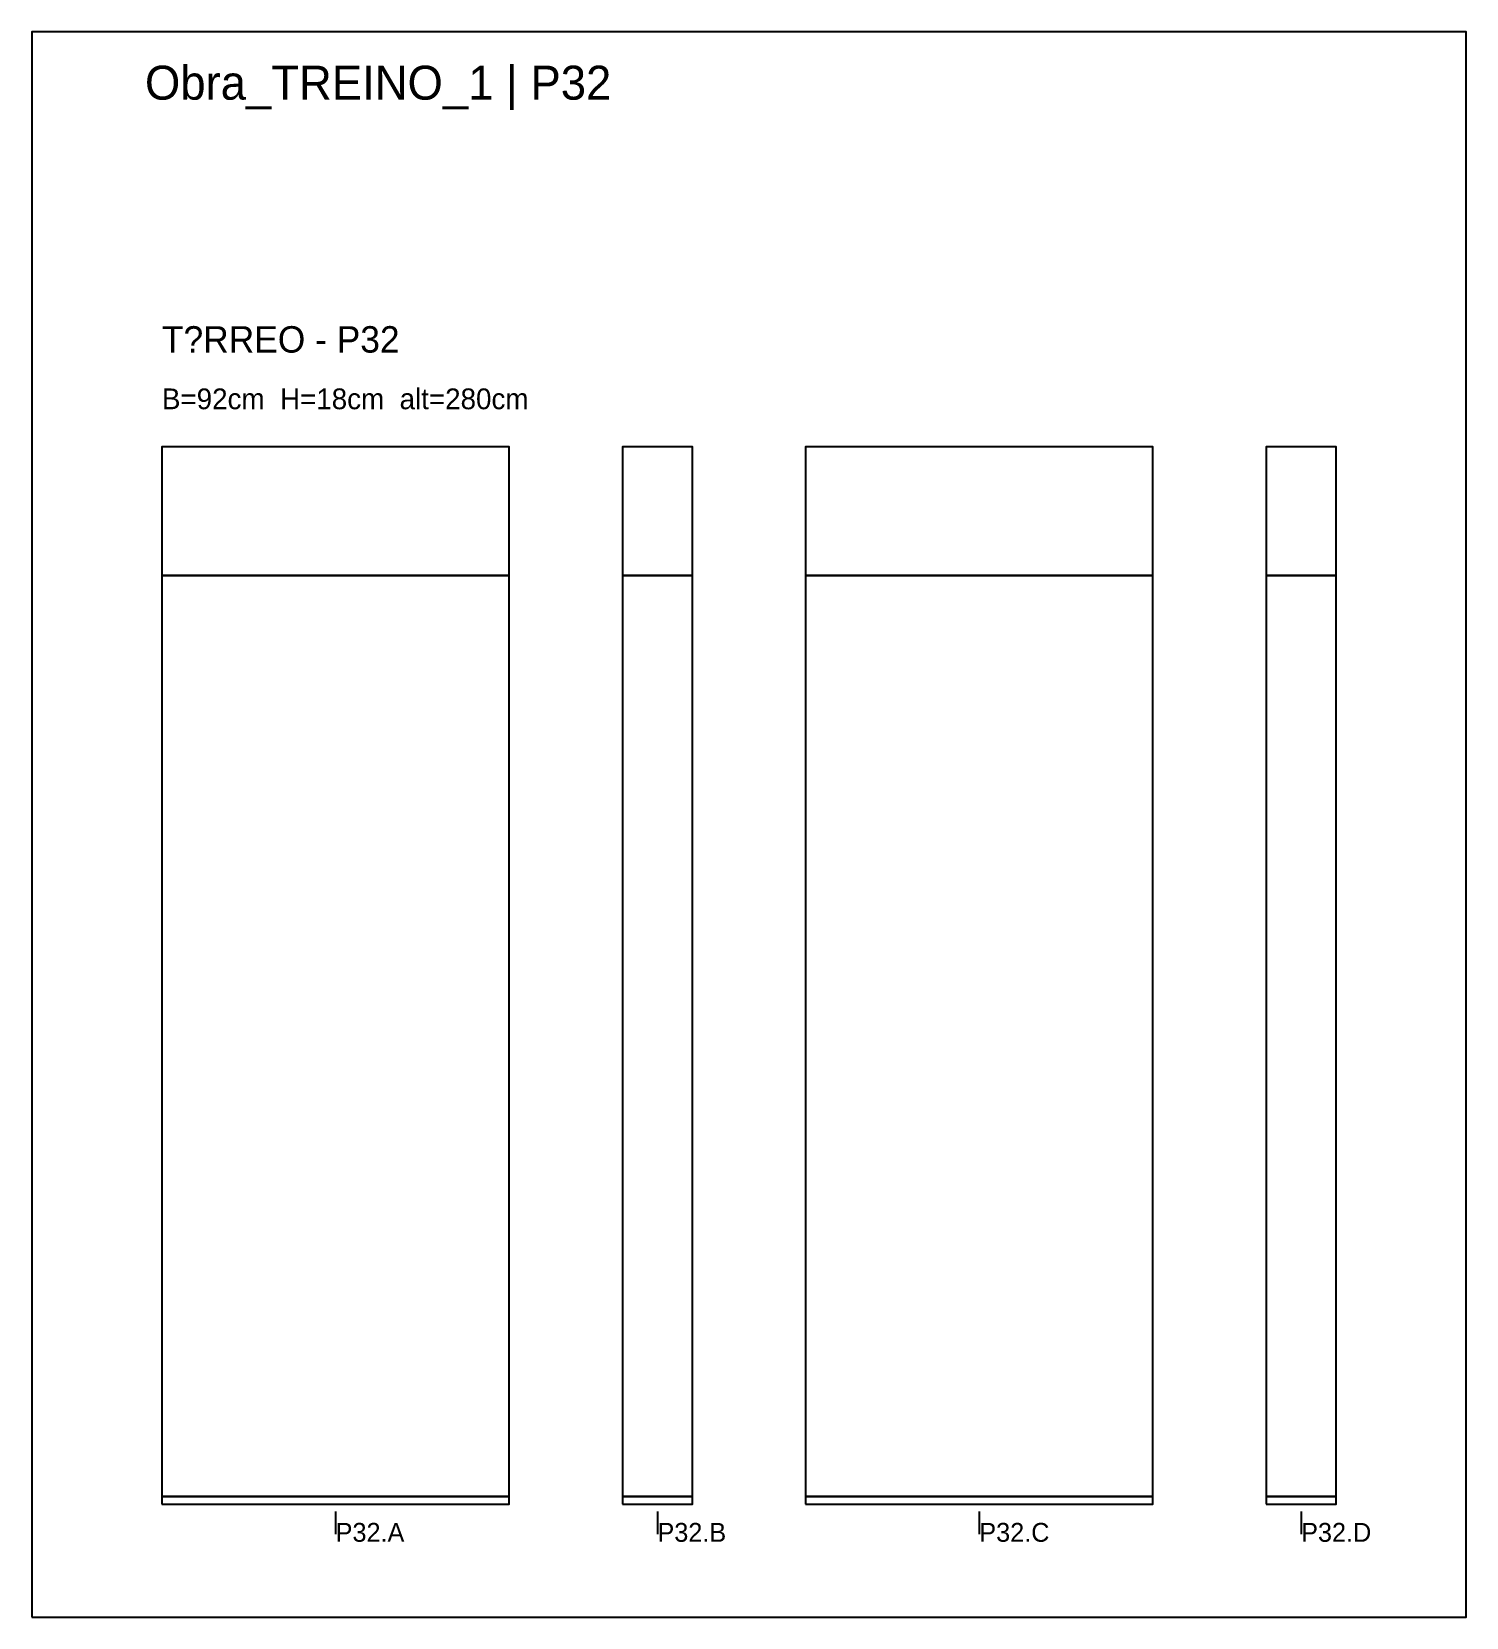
# Model space of a CAD drawing. Header units: metres. Extents: x 0 to 19000, y -21000 to 0.
# Drawn here: x 7600 to 11400, y -16800 to -12600 of the extents above; entities that cross this region are included whole.
import ezdxf

# ---------------------------------------------------------------- set-up
doc = ezdxf.new("R2010")
doc.units = ezdxf.units.M
for name, color, linetype in [('CELL_BORDER', 8, 'Continuous'), ('COTA', 3, 'Continuous'), ('Cota Secao (2x)', 3, 'Continuous'), ('LABEL_ID', 3, 'Continuous'), ('NOMENCLATURA', 1, 'Continuous'), ('Paineis', 7, 'Continuous'), ('Texto Secao', 2, 'Continuous')]:
    doc.layers.add(name, color=color, linetype=linetype)

msp = doc.modelspace()

# ---------------------------------------------------------------- texts
at = {"layer": 'Cota Secao (2x)'}
msp.add_text('B=92cm  H=18cm  alt=280cm', height=55, dxfattribs=at).set_placement((7945, -13600))
at = {"layer": 'LABEL_ID'}
msp.add_text('Obra_TREINO_1 | P32', height=90, dxfattribs=at).set_placement((7900, -12780))
at = {"layer": 'NOMENCLATURA'}
msp.add_text('T?RREO - P32', height=70, dxfattribs=at).set_placement((7945, -13450))
at = {"layer": 'Texto Secao'}
for s, p in [('P32.A', (8405, -16600)), ('P32.B', (9257.5, -16600)), ('P32.C', (10110, -16600)), ('P32.D', (10962.5, -16600))]:
    msp.add_text(s, height=50, dxfattribs=at).set_placement(p)

# ---------------------------------------------------------------- linework, layer by layer
at = {"layer": 'CELL_BORDER'}
msp.add_lwpolyline([(7600, -16800), (11400, -16800), (11400, -12600), (7600, -12600)], close=True, dxfattribs=at)
at = {"layer": 'COTA'}
for p, q in [((8405, -16520), (8405, -16580)), ((9257.5, -16520), (9257.5, -16580)), ((10110, -16520), (10110, -16580)), ((10962.5, -16520), (10962.5, -16580))]:
    msp.add_line(p, q, dxfattribs=at)
at = {"layer": 'Paineis'}
for points in [[(7945, -14040), (8865, -14040), (8865, -13700), (7945, -13700)], [(9165, -14040), (9350, -14040), (9350, -13700), (9165, -13700)], [(9650, -14040), (10570, -14040), (10570, -13700), (9650, -13700)], [(10870, -14040), (11055, -14040), (11055, -13700), (10870, -13700)], [(7945, -16480), (8865, -16480), (8865, -14040), (7945, -14040)], [(9165, -16480), (9350, -16480), (9350, -14040), (9165, -14040)], [(9650, -16480), (10570, -16480), (10570, -14040), (9650, -14040)], [(10870, -16480), (11055, -16480), (11055, -14040), (10870, -14040)], [(7945, -16500), (8865, -16500), (8865, -16480), (7945, -16480)], [(9165, -16500), (9350, -16500), (9350, -16480), (9165, -16480)], [(9650, -16500), (10570, -16500), (10570, -16480), (9650, -16480)], [(10870, -16500), (11055, -16500), (11055, -16480), (10870, -16480)]]:
    msp.add_lwpolyline(points, close=True, dxfattribs=at)

msp.set_redraw_order([(e.dxf.handle, doc.entitydb.next_handle()) for e in msp.query("TEXT MTEXT ATTDEF DIMENSION ARC_DIMENSION")])  # texts and dimensions are drawn at this point

doc.saveas('drawing.dxf')
